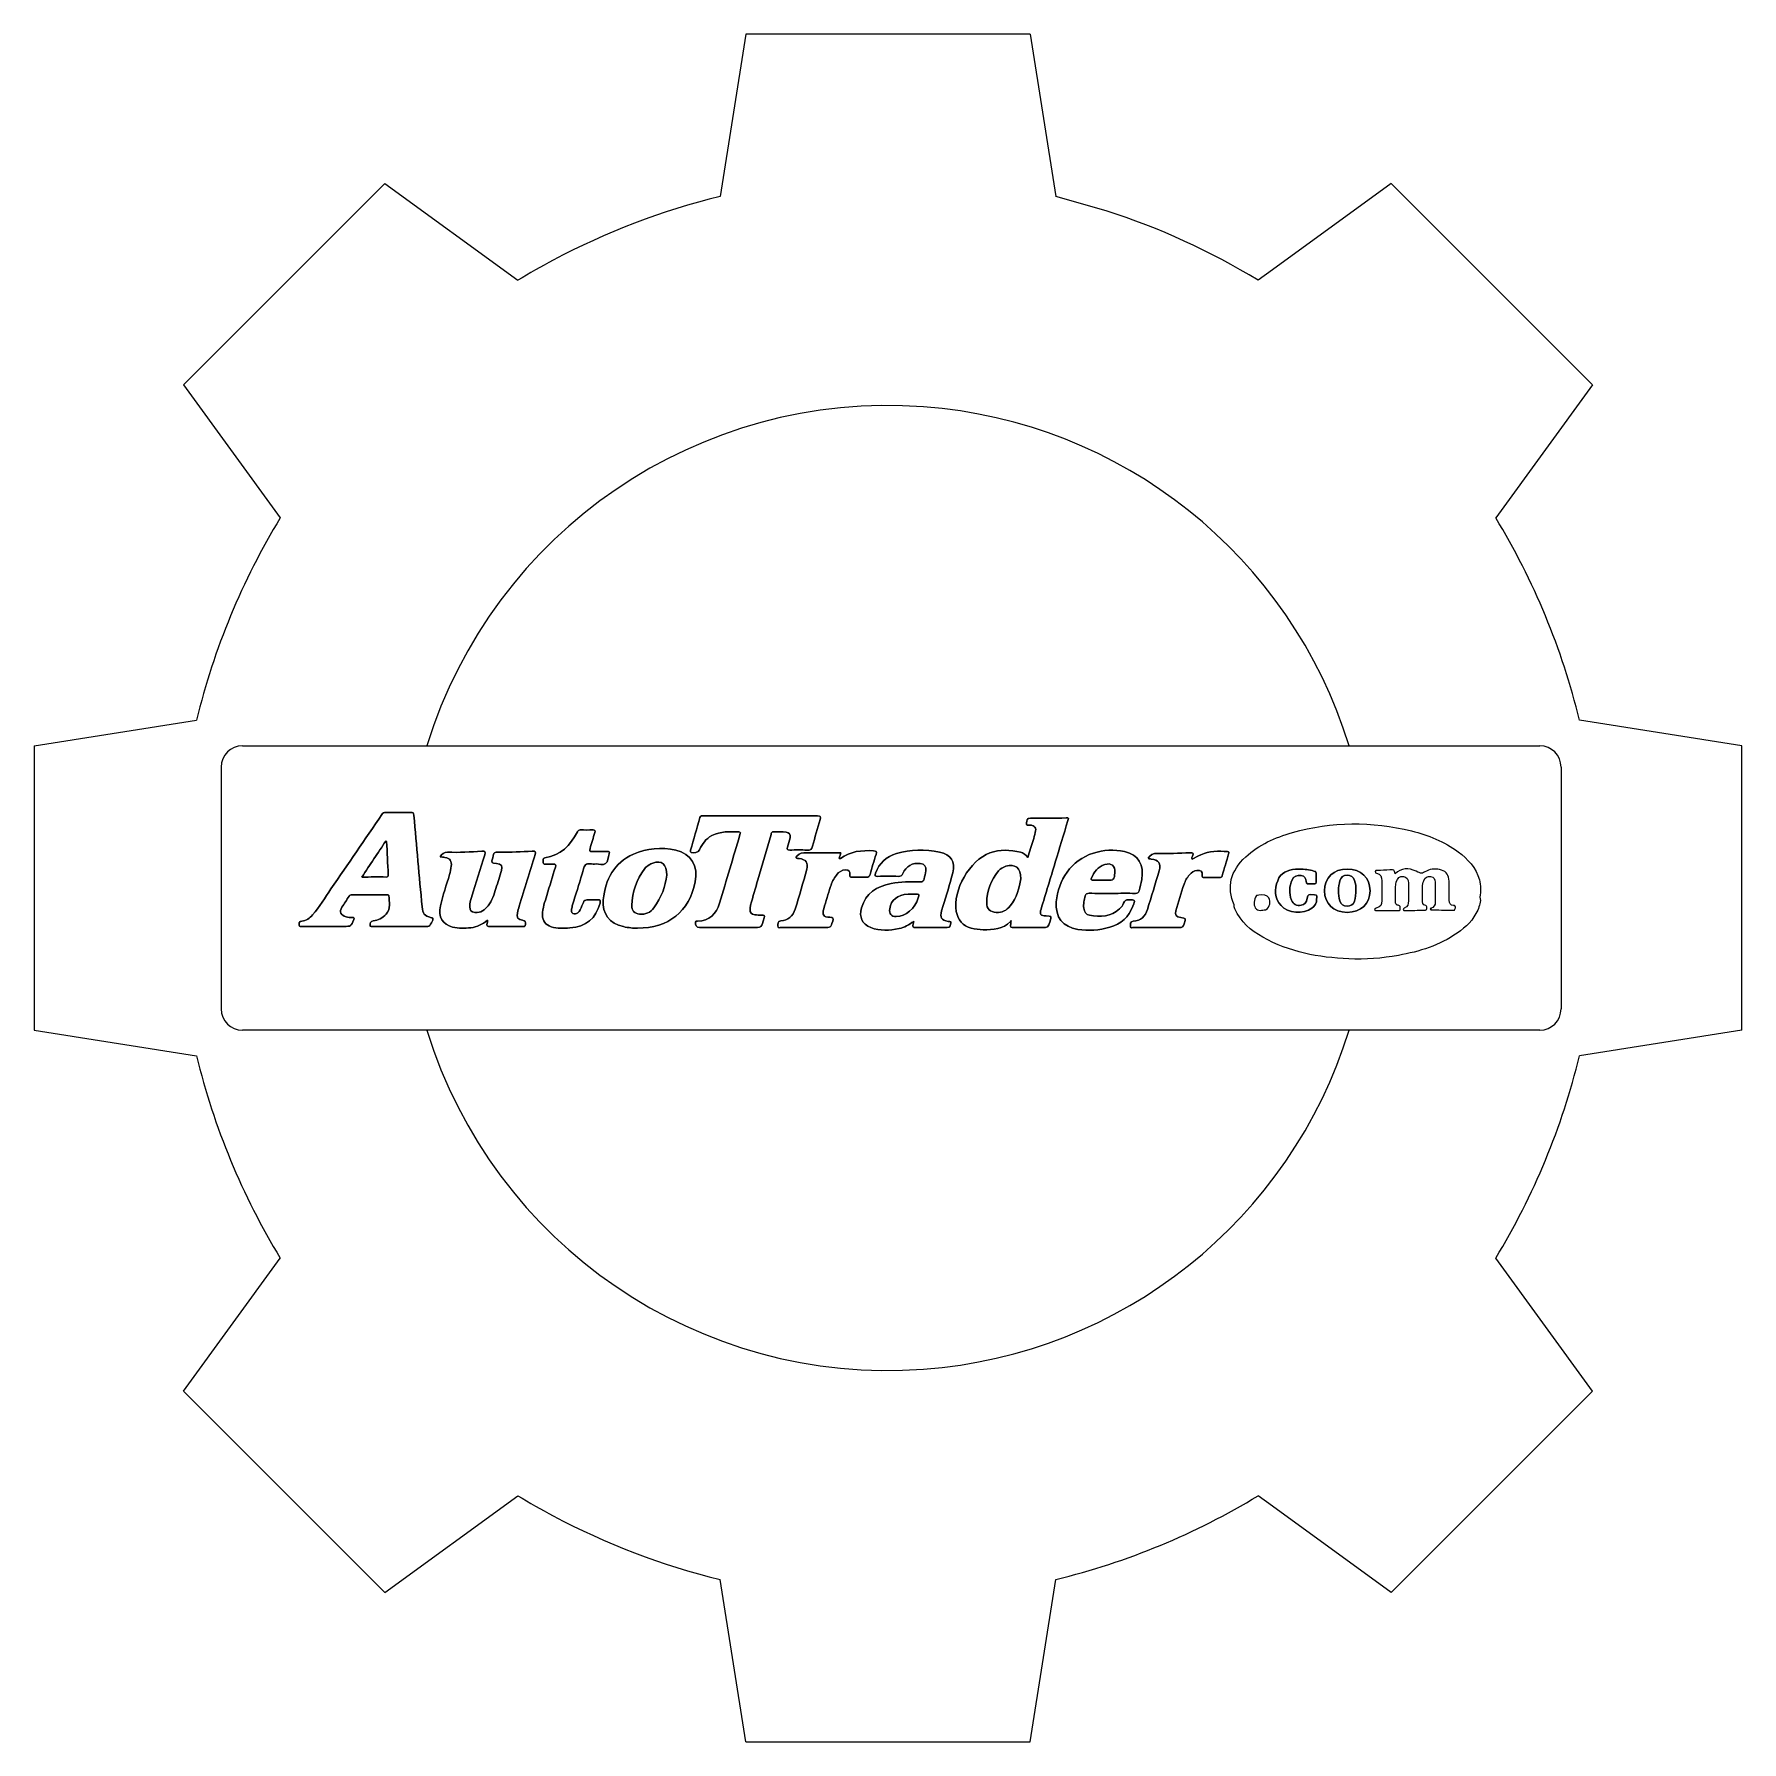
# Model space of a CAD drawing. Header units: inches. Extents: x 0 to 6, y 2.5 to 8.5.
import ezdxf

# ---------------------------------------------------------------- set-up
doc = ezdxf.new("R2010")
doc.units = ezdxf.units.IN
doc.header["$MEASUREMENT"] = 0
for name, color, linetype in [('Etching', 4, 'Continuous'), ('Layer 1', 7, 'Continuous'), ('Metal Shape', 5, 'Continuous')]:
    doc.layers.add(name, color=color, linetype=linetype)

msp = doc.modelspace()

# ---------------------------------------------------------------- linework, layer by layer
at = {"layer": 'Etching'}
for p, q in [((0.7321, 6), (1.38, 6)), ((4.62, 6), (5.2898, 6)), ((0.6571, 5.925), (0.6571, 5.075)), ((5.3648, 5.925), (5.3648, 5.075)), ((1.38, 5), (0.7321, 5)), ((5.2898, 5), (4.62, 5))]:
    msp.add_line(p, q, dxfattribs=at)
for centre, start, end in [((0.7321, 5.925), 90, 180), ((5.2898, 5.925), 0, 90), ((0.7321, 5.075), 180, 270), ((5.2898, 5.075), 270, 0)]:
    msp.add_arc(centre, 0.075, start, end, dxfattribs=at)
at = {"layer": 'Layer 1', "lineweight": 0}
for points, knots in [([(1.2851, 5.365), (1.3179, 5.365), (1.3507, 5.365), (1.3836, 5.3651), (1.391, 5.3651), (1.4041, 5.3875), (1.4002, 5.3935), (1.3994, 5.3946), (1.3975, 5.3951), (1.396, 5.3955), (1.3701, 5.4028), (1.3653, 5.4081), (1.363, 5.4341), (1.3532, 5.5412), (1.3435, 5.6483), (1.3342, 5.7555), (1.3334, 5.7637), (1.3309, 5.7659), (1.323, 5.7658), (1.2939, 5.7654), (1.2649, 5.7654), (1.2358, 5.7658), (1.2289, 5.7659), (1.2253, 5.7631), (1.2218, 5.7579), (1.1622, 5.6708), (1.1027, 5.5837), (1.0428, 5.497), (1.0215, 5.4663), (1.0031, 5.4335), (0.9781, 5.4055), (0.9679, 5.3941), (0.9561, 5.3851), (0.9401, 5.3838), (0.9301, 5.3831), (0.9308, 5.3744), (0.9307, 5.3689), (0.9306, 5.3622), (0.9378, 5.3652), (0.9416, 5.3652), (0.9902, 5.365), (1.0388, 5.3651), (1.0874, 5.3651), (1.1134, 5.3651), (1.1133, 5.3651), (1.123, 5.3893), (1.1253, 5.3952), (1.1241, 5.3969), (1.1182, 5.3965), (1.1106, 5.3959), (1.1033, 5.3971), (1.096, 5.399), (1.077, 5.404), (1.0716, 5.4157), (1.0815, 5.4324), (1.0892, 5.4456), (1.0982, 5.4581), (1.1064, 5.4711), (1.109, 5.4751), (1.1122, 5.4763), (1.1168, 5.4763), (1.1575, 5.4762), (1.1982, 5.4763), (1.2389, 5.4762), (1.2416, 5.4762), (1.2457, 5.4772), (1.246, 5.4732), (1.2478, 5.4508), (1.2543, 5.4279), (1.2364, 5.4079), (1.2241, 5.3942), (1.2093, 5.3861), (1.1912, 5.3845), (1.181, 5.3836), (1.1805, 5.3749), (1.1801, 5.3692), (1.1795, 5.3615), (1.1877, 5.3654), (1.1916, 5.3653), (1.2228, 5.3649), (1.2539, 5.3651), (1.2851, 5.365), (1.2851, 5.365), (1.2851, 5.365), (1.2851, 5.365)], [0, 0, 0, 0, 1, 1, 1, 2, 2, 2, 3, 3, 3, 4, 4, 4, 5, 5, 5, 6, 6, 6, 7, 7, 7, 8, 8, 8, 9, 9, 9, 10, 10, 10, 11, 11, 11, 12, 12, 12, 13, 13, 13, 14, 14, 14, 15, 15, 15, 16, 16, 16, 17, 17, 17, 18, 18, 18, 19, 19, 19, 20, 20, 20, 21, 21, 21, 22, 22, 22, 23, 23, 23, 24, 24, 24, 25, 25, 25, 26, 26, 26, 27, 27, 27, 28, 28, 28, 28]), ([(1.2851, 5.365), (1.2539, 5.3651), (1.2228, 5.3649), (1.1916, 5.3653), (1.1877, 5.3654), (1.1795, 5.3615), (1.1801, 5.3692), (1.1805, 5.3749), (1.181, 5.3836), (1.1912, 5.3845), (1.2093, 5.3861), (1.2241, 5.3942), (1.2364, 5.4079), (1.2543, 5.4279), (1.2478, 5.4508), (1.246, 5.4732), (1.2457, 5.4772), (1.2416, 5.4762), (1.2389, 5.4762), (1.1982, 5.4763), (1.1575, 5.4762), (1.1168, 5.4763), (1.1122, 5.4763), (1.109, 5.4751), (1.1064, 5.4711), (1.0982, 5.4581), (1.0892, 5.4456), (1.0815, 5.4324), (1.0716, 5.4157), (1.077, 5.404), (1.096, 5.399), (1.1033, 5.3971), (1.1106, 5.3959), (1.1182, 5.3965), (1.1241, 5.3969), (1.1253, 5.3952), (1.123, 5.3893), (1.1133, 5.3651), (1.1134, 5.3651), (1.0874, 5.3651), (1.0388, 5.3651), (0.9902, 5.365), (0.9416, 5.3652), (0.9378, 5.3652), (0.9306, 5.3622), (0.9307, 5.3689), (0.9308, 5.3744), (0.9301, 5.3831), (0.9401, 5.3838), (0.9561, 5.3851), (0.9679, 5.3941), (0.9781, 5.4055), (1.0031, 5.4335), (1.0215, 5.4663), (1.0428, 5.497), (1.1027, 5.5837), (1.1622, 5.6708), (1.2218, 5.7579), (1.2253, 5.7631), (1.2289, 5.7659), (1.2358, 5.7658), (1.2649, 5.7654), (1.2939, 5.7654), (1.323, 5.7658), (1.3309, 5.7659), (1.3334, 5.7637), (1.3342, 5.7555), (1.3435, 5.6483), (1.3532, 5.5412), (1.363, 5.4341), (1.3653, 5.4081), (1.3701, 5.4028), (1.396, 5.3955), (1.3975, 5.3951), (1.3994, 5.3946), (1.4002, 5.3935), (1.4041, 5.3875), (1.391, 5.3651), (1.3836, 5.3651), (1.3507, 5.365), (1.3179, 5.365), (1.2851, 5.365), (1.2851, 5.365), (1.2851, 5.365), (1.2851, 5.365)], [0, 0, 0, 0, 1, 1, 1, 2, 2, 2, 3, 3, 3, 4, 4, 4, 5, 5, 5, 6, 6, 6, 7, 7, 7, 8, 8, 8, 9, 9, 9, 10, 10, 10, 11, 11, 11, 12, 12, 12, 13, 13, 13, 14, 14, 14, 15, 15, 15, 16, 16, 16, 17, 17, 17, 18, 18, 18, 19, 19, 19, 20, 20, 20, 21, 21, 21, 22, 22, 22, 23, 23, 23, 24, 24, 24, 25, 25, 25, 26, 26, 26, 27, 27, 27, 28, 28, 28, 28]), ([(1.9747, 5.5845), (1.9842, 5.5845), (1.9988, 5.5802), (2.0075, 5.5856), (2.0171, 5.5915), (2.016, 5.6079), (2.0198, 5.6197), (2.0199, 5.6201), (2.02, 5.6205), (2.0201, 5.6209), (2.0232, 5.6273), (2.0203, 5.6286), (2.0143, 5.6285), (1.9964, 5.6283), (1.9785, 5.6288), (1.9607, 5.6283), (1.9525, 5.6281), (1.9505, 5.6303), (1.953, 5.6382), (1.9591, 5.6572), (1.9641, 5.6764), (1.9703, 5.6953), (1.9726, 5.7027), (1.9702, 5.704), (1.9637, 5.7039), (1.9487, 5.7037), (1.9337, 5.7037), (1.9188, 5.7039), (1.9135, 5.704), (1.9109, 5.7018), (1.9085, 5.6971), (1.8843, 5.6496), (1.85, 5.6146), (1.7948, 5.6059), (1.7854, 5.6044), (1.7893, 5.5973), (1.7888, 5.5922), (1.7883, 5.5871), (1.7898, 5.5835), (1.7963, 5.5838), (1.8055, 5.5842), (1.8147, 5.5835), (1.8238, 5.584), (1.833, 5.5846), (1.834, 5.5814), (1.8314, 5.5731), (1.8211, 5.5403), (1.8112, 5.5073), (1.8016, 5.4742), (1.795, 5.4516), (1.7857, 5.4295), (1.7861, 5.4053), (1.7864, 5.3834), (1.796, 5.3706), (1.8169, 5.3639), (1.8383, 5.357), (1.8605, 5.3581), (1.8824, 5.3597), (1.9394, 5.3637), (1.974, 5.393), (1.9883, 5.447), (1.9906, 5.4561), (1.9891, 5.4593), (1.9796, 5.4586), (1.9717, 5.458), (1.9638, 5.4585), (1.9559, 5.4585), (1.9326, 5.4585), (1.9326, 5.4585), (1.9246, 5.437), (1.9212, 5.428), (1.9178, 5.419), (1.9099, 5.4129), (1.9047, 5.4089), (1.8986, 5.4071), (1.8925, 5.4107), (1.8869, 5.4141), (1.8874, 5.4199), (1.8882, 5.4253), (1.889, 5.4306), (1.8903, 5.4358), (1.8919, 5.441), (1.903, 5.4771), (1.9142, 5.5132), (1.9254, 5.5492), (1.9289, 5.5603), (1.9297, 5.5744), (1.9372, 5.5813), (1.9455, 5.589), (1.9603, 5.5826), (1.9747, 5.5845), (1.9747, 5.5845), (1.9747, 5.5845), (1.9747, 5.5845)], [0, 0, 0, 0, 1, 1, 1, 2, 2, 2, 3, 3, 3, 4, 4, 4, 5, 5, 5, 6, 6, 6, 7, 7, 7, 8, 8, 8, 9, 9, 9, 10, 10, 10, 11, 11, 11, 12, 12, 12, 13, 13, 13, 14, 14, 14, 15, 15, 15, 16, 16, 16, 17, 17, 17, 18, 18, 18, 19, 19, 19, 20, 20, 20, 21, 21, 21, 22, 22, 22, 23, 23, 23, 24, 24, 24, 25, 25, 25, 26, 26, 26, 27, 27, 27, 28, 28, 28, 29, 29, 29, 30, 30, 30, 31, 31, 31, 31]), ([(1.9747, 5.5845), (1.9603, 5.5826), (1.9455, 5.589), (1.9372, 5.5813), (1.9297, 5.5744), (1.9289, 5.5603), (1.9254, 5.5492), (1.9142, 5.5132), (1.903, 5.4771), (1.8919, 5.441), (1.8903, 5.4358), (1.889, 5.4306), (1.8882, 5.4253), (1.8874, 5.4199), (1.8869, 5.4141), (1.8925, 5.4107), (1.8986, 5.4071), (1.9047, 5.4089), (1.9099, 5.4129), (1.9178, 5.419), (1.9212, 5.428), (1.9246, 5.437), (1.9326, 5.4585), (1.9326, 5.4585), (1.9559, 5.4585), (1.9638, 5.4585), (1.9717, 5.458), (1.9796, 5.4586), (1.9891, 5.4593), (1.9906, 5.4561), (1.9883, 5.447), (1.974, 5.393), (1.9394, 5.3637), (1.8824, 5.3597), (1.8605, 5.3581), (1.8383, 5.357), (1.8169, 5.3639), (1.796, 5.3706), (1.7864, 5.3834), (1.7861, 5.4053), (1.7857, 5.4295), (1.795, 5.4516), (1.8016, 5.4742), (1.8112, 5.5073), (1.8211, 5.5403), (1.8314, 5.5731), (1.834, 5.5814), (1.833, 5.5846), (1.8238, 5.584), (1.8147, 5.5835), (1.8055, 5.5842), (1.7963, 5.5838), (1.7898, 5.5835), (1.7883, 5.5871), (1.7888, 5.5922), (1.7893, 5.5973), (1.7854, 5.6044), (1.7948, 5.6059), (1.85, 5.6146), (1.8843, 5.6496), (1.9085, 5.6971), (1.9109, 5.7018), (1.9135, 5.704), (1.9188, 5.7039), (1.9337, 5.7037), (1.9487, 5.7037), (1.9637, 5.7039), (1.9702, 5.704), (1.9726, 5.7027), (1.9703, 5.6953), (1.9641, 5.6764), (1.9591, 5.6572), (1.953, 5.6382), (1.9505, 5.6303), (1.9525, 5.6281), (1.9607, 5.6283), (1.9785, 5.6288), (1.9964, 5.6283), (2.0143, 5.6285), (2.0203, 5.6286), (2.0232, 5.6273), (2.0201, 5.6209), (2.02, 5.6205), (2.0199, 5.6201), (2.0198, 5.6197), (2.016, 5.6079), (2.0171, 5.5915), (2.0075, 5.5856), (1.9988, 5.5802), (1.9842, 5.5845), (1.9747, 5.5845), (1.9747, 5.5845), (1.9747, 5.5845), (1.9747, 5.5845)], [0, 0, 0, 0, 1, 1, 1, 2, 2, 2, 3, 3, 3, 4, 4, 4, 5, 5, 5, 6, 6, 6, 7, 7, 7, 8, 8, 8, 9, 9, 9, 10, 10, 10, 11, 11, 11, 12, 12, 12, 13, 13, 13, 14, 14, 14, 15, 15, 15, 16, 16, 16, 17, 17, 17, 18, 18, 18, 19, 19, 19, 20, 20, 20, 21, 21, 21, 22, 22, 22, 23, 23, 23, 24, 24, 24, 25, 25, 25, 26, 26, 26, 27, 27, 27, 28, 28, 28, 29, 29, 29, 30, 30, 30, 31, 31, 31, 31]), ([(2.4411, 5.361), (2.4677, 5.361), (2.4943, 5.361), (2.5209, 5.361), (2.5563, 5.361), (2.556, 5.361), (2.5648, 5.3949), (2.567, 5.4036), (2.5641, 5.4047), (2.5566, 5.4046), (2.5484, 5.4045), (2.54, 5.4053), (2.5318, 5.4063), (2.5208, 5.4077), (2.5144, 5.4136), (2.5154, 5.4255), (2.5159, 5.4304), (2.5161, 5.4355), (2.5174, 5.4402), (2.5257, 5.4697), (2.5342, 5.4993), (2.5427, 5.5287), (2.5581, 5.5817), (2.5735, 5.6347), (2.5891, 5.6876), (2.5904, 5.692), (2.5906, 5.698), (2.5979, 5.6977), (2.6128, 5.6971), (2.6278, 5.6991), (2.6427, 5.6963), (2.6537, 5.6942), (2.6587, 5.6879), (2.6561, 5.6768), (2.6535, 5.6655), (2.6508, 5.6542), (2.6471, 5.6432), (2.6445, 5.6351), (2.6464, 5.6331), (2.6546, 5.6333), (2.6749, 5.6337), (2.6954, 5.6341), (2.7157, 5.6331), (2.7271, 5.6326), (2.7324, 5.6357), (2.7353, 5.6474), (2.7431, 5.6788), (2.7521, 5.7099), (2.7613, 5.7409), (2.7641, 5.7504), (2.7633, 5.7535), (2.7523, 5.7534), (2.6762, 5.7529), (2.6002, 5.7532), (2.5241, 5.7532), (2.4668, 5.7532), (2.4095, 5.7532), (2.3521, 5.7531), (2.3472, 5.7531), (2.3411, 5.7555), (2.3389, 5.7476), (2.3282, 5.7092), (2.3173, 5.6709), (2.3066, 5.6326), (2.3059, 5.6301), (2.3044, 5.6271), (2.3082, 5.625), (2.3163, 5.6206), (2.3338, 5.6258), (2.3378, 5.6342), (2.3476, 5.6547), (2.3596, 5.6728), (2.3808, 5.6841), (2.4111, 5.7002), (2.4435, 5.6977), (2.4758, 5.6976), (2.4838, 5.6976), (2.4811, 5.6921), (2.4799, 5.6878), (2.456, 5.6075), (2.4323, 5.5272), (2.4082, 5.4469), (2.3967, 5.4083), (2.3724, 5.385), (2.3304, 5.3836), (2.3275, 5.3835), (2.3246, 5.3838), (2.3234, 5.38), (2.3208, 5.3711), (2.3281, 5.361), (2.3377, 5.361), (2.3721, 5.3609), (2.4066, 5.361), (2.4411, 5.361), (2.4411, 5.361), (2.4411, 5.361), (2.4411, 5.361)], [0, 0, 0, 0, 1, 1, 1, 2, 2, 2, 3, 3, 3, 4, 4, 4, 5, 5, 5, 6, 6, 6, 7, 7, 7, 8, 8, 8, 9, 9, 9, 10, 10, 10, 11, 11, 11, 12, 12, 12, 13, 13, 13, 14, 14, 14, 15, 15, 15, 16, 16, 16, 17, 17, 17, 18, 18, 18, 19, 19, 19, 20, 20, 20, 21, 21, 21, 22, 22, 22, 23, 23, 23, 24, 24, 24, 25, 25, 25, 26, 26, 26, 27, 27, 27, 28, 28, 28, 29, 29, 29, 30, 30, 30, 31, 31, 31, 32, 32, 32, 32]), ([(2.4411, 5.361), (2.4066, 5.361), (2.3721, 5.3609), (2.3377, 5.361), (2.3281, 5.361), (2.3208, 5.3711), (2.3234, 5.38), (2.3246, 5.3838), (2.3275, 5.3835), (2.3304, 5.3836), (2.3724, 5.385), (2.3967, 5.4083), (2.4082, 5.4469), (2.4323, 5.5272), (2.456, 5.6075), (2.4799, 5.6878), (2.4811, 5.6921), (2.4838, 5.6976), (2.4758, 5.6976), (2.4435, 5.6977), (2.4111, 5.7002), (2.3808, 5.6841), (2.3596, 5.6728), (2.3476, 5.6547), (2.3378, 5.6342), (2.3338, 5.6258), (2.3163, 5.6206), (2.3082, 5.625), (2.3044, 5.6271), (2.3059, 5.6301), (2.3066, 5.6326), (2.3173, 5.6709), (2.3282, 5.7092), (2.3389, 5.7476), (2.3411, 5.7555), (2.3472, 5.7531), (2.3521, 5.7531), (2.4095, 5.7532), (2.4668, 5.7532), (2.5241, 5.7532), (2.6002, 5.7532), (2.6762, 5.7529), (2.7523, 5.7534), (2.7633, 5.7535), (2.7641, 5.7504), (2.7613, 5.7409), (2.7521, 5.7099), (2.7431, 5.6788), (2.7353, 5.6474), (2.7324, 5.6357), (2.7271, 5.6326), (2.7157, 5.6331), (2.6954, 5.6341), (2.6749, 5.6337), (2.6546, 5.6333), (2.6464, 5.6331), (2.6445, 5.6351), (2.6471, 5.6432), (2.6508, 5.6542), (2.6535, 5.6655), (2.6561, 5.6768), (2.6587, 5.6879), (2.6537, 5.6942), (2.6427, 5.6963), (2.6278, 5.6991), (2.6128, 5.6971), (2.5979, 5.6977), (2.5906, 5.698), (2.5904, 5.692), (2.5891, 5.6876), (2.5735, 5.6347), (2.5581, 5.5817), (2.5427, 5.5287), (2.5342, 5.4993), (2.5257, 5.4697), (2.5174, 5.4402), (2.5161, 5.4355), (2.5159, 5.4304), (2.5154, 5.4255), (2.5144, 5.4136), (2.5208, 5.4077), (2.5318, 5.4063), (2.54, 5.4053), (2.5484, 5.4045), (2.5566, 5.4046), (2.5641, 5.4047), (2.567, 5.4036), (2.5648, 5.3949), (2.556, 5.361), (2.5563, 5.361), (2.5209, 5.361), (2.4943, 5.361), (2.4677, 5.361), (2.4411, 5.361), (2.4411, 5.361), (2.4411, 5.361), (2.4411, 5.361)], [0, 0, 0, 0, 1, 1, 1, 2, 2, 2, 3, 3, 3, 4, 4, 4, 5, 5, 5, 6, 6, 6, 7, 7, 7, 8, 8, 8, 9, 9, 9, 10, 10, 10, 11, 11, 11, 12, 12, 12, 13, 13, 13, 14, 14, 14, 15, 15, 15, 16, 16, 16, 17, 17, 17, 18, 18, 18, 19, 19, 19, 20, 20, 20, 21, 21, 21, 22, 22, 22, 23, 23, 23, 24, 24, 24, 25, 25, 25, 26, 26, 26, 27, 27, 27, 28, 28, 28, 29, 29, 29, 30, 30, 30, 31, 31, 31, 32, 32, 32, 32]), ([(3.43, 5.3826), (3.4307, 5.382), (3.4314, 5.3814), (3.4321, 5.3807), (3.432, 5.3791), (3.432, 5.3774), (3.4318, 5.3758), (3.4296, 5.361), (3.4296, 5.361), (3.445, 5.361), (3.4766, 5.3609), (3.5082, 5.3609), (3.5398, 5.361), (3.5626, 5.361), (3.5626, 5.361), (3.5692, 5.3832), (3.5747, 5.4015), (3.5747, 5.4015), (3.5554, 5.4022), (3.5354, 5.403), (3.5324, 5.4066), (3.538, 5.4257), (3.5543, 5.4806), (3.5711, 5.5354), (3.5876, 5.5902), (3.6024, 5.639), (3.6171, 5.6879), (3.6318, 5.7368), (3.6333, 5.7417), (3.6371, 5.7475), (3.6264, 5.7468), (3.5845, 5.744), (3.5425, 5.745), (3.5006, 5.7456), (3.4863, 5.7458), (3.4883, 5.7361), (3.4867, 5.7287), (3.4845, 5.718), (3.4939, 5.7219), (3.4984, 5.7213), (3.5166, 5.719), (3.522, 5.7127), (3.5176, 5.6946), (3.513, 5.6757), (3.5068, 5.6572), (3.5012, 5.6385), (3.4982, 5.6285), (3.4949, 5.6185), (3.4912, 5.6071), (3.4836, 5.6169), (3.4756, 5.6231), (3.4658, 5.6256), (3.4296, 5.6347), (3.3933, 5.6362), (3.3579, 5.6231), (3.2866, 5.5969), (3.2272, 5.4925), (3.24, 5.4174), (3.2452, 5.3869), (3.2628, 5.3678), (3.2924, 5.359), (3.3061, 5.3549), (3.3201, 5.3538), (3.3342, 5.3536), (3.3692, 5.3532), (3.4036, 5.3547), (3.43, 5.3826), (3.43, 5.3826), (3.43, 5.3826), (3.43, 5.3826)], [0, 0, 0, 0, 1, 1, 1, 2, 2, 2, 3, 3, 3, 4, 4, 4, 5, 5, 5, 6, 6, 6, 7, 7, 7, 8, 8, 8, 9, 9, 9, 10, 10, 10, 11, 11, 11, 12, 12, 12, 13, 13, 13, 14, 14, 14, 15, 15, 15, 16, 16, 16, 17, 17, 17, 18, 18, 18, 19, 19, 19, 20, 20, 20, 21, 21, 21, 22, 22, 22, 23, 23, 23, 23]), ([(3.43, 5.3826), (3.4036, 5.3547), (3.3692, 5.3532), (3.3342, 5.3536), (3.3201, 5.3538), (3.3061, 5.3549), (3.2924, 5.359), (3.2628, 5.3678), (3.2452, 5.3869), (3.24, 5.4174), (3.2272, 5.4925), (3.2866, 5.5969), (3.3579, 5.6231), (3.3933, 5.6362), (3.4296, 5.6347), (3.4658, 5.6256), (3.4756, 5.6231), (3.4836, 5.6169), (3.4912, 5.6071), (3.4949, 5.6185), (3.4982, 5.6285), (3.5012, 5.6385), (3.5068, 5.6572), (3.513, 5.6757), (3.5176, 5.6946), (3.522, 5.7127), (3.5166, 5.719), (3.4984, 5.7213), (3.4939, 5.7219), (3.4845, 5.718), (3.4867, 5.7287), (3.4883, 5.7361), (3.4863, 5.7458), (3.5006, 5.7456), (3.5425, 5.745), (3.5845, 5.744), (3.6264, 5.7468), (3.6371, 5.7475), (3.6333, 5.7417), (3.6318, 5.7368), (3.6171, 5.6879), (3.6024, 5.639), (3.5876, 5.5902), (3.5711, 5.5354), (3.5543, 5.4806), (3.538, 5.4257), (3.5324, 5.4066), (3.5354, 5.403), (3.5554, 5.4022), (3.5747, 5.4015), (3.5747, 5.4015), (3.5692, 5.3832), (3.5626, 5.361), (3.5626, 5.361), (3.5398, 5.361), (3.5082, 5.3609), (3.4766, 5.3609), (3.445, 5.361), (3.4296, 5.361), (3.4296, 5.361), (3.4318, 5.3758), (3.432, 5.3774), (3.432, 5.3791), (3.4321, 5.3807), (3.4335, 5.382), (3.4341, 5.3841), (3.4329, 5.385), (3.431, 5.3863), (3.4308, 5.3836), (3.43, 5.3826), (3.43, 5.3826), (3.43, 5.3826), (3.43, 5.3826)], [0, 0, 0, 0, 1, 1, 1, 2, 2, 2, 3, 3, 3, 4, 4, 4, 5, 5, 5, 6, 6, 6, 7, 7, 7, 8, 8, 8, 9, 9, 9, 10, 10, 10, 11, 11, 11, 12, 12, 12, 13, 13, 13, 14, 14, 14, 15, 15, 15, 16, 16, 16, 17, 17, 17, 18, 18, 18, 19, 19, 19, 20, 20, 20, 21, 21, 21, 22, 22, 22, 23, 23, 23, 24, 24, 24, 24]), ([(5.0795, 5.4682), (5.0835, 5.4885), (5.0834, 5.5087), (5.0779, 5.5287), (5.0661, 5.5713), (5.0378, 5.6017), (5.0034, 5.6271), (4.9542, 5.6635), (4.8984, 5.6858), (4.8395, 5.7003), (4.6996, 5.7348), (4.5598, 5.7341), (4.4209, 5.6948), (4.3605, 5.6777), (4.3038, 5.6522), (4.2567, 5.6091), (4.2032, 5.5602), (4.1893, 5.5027), (4.2159, 5.4406), (4.2152, 5.4355), (4.2168, 5.431), (4.2189, 5.4263), (4.239, 5.3807), (4.2754, 5.351), (4.3171, 5.3272), (4.4104, 5.274), (4.513, 5.2559), (4.6186, 5.2509), (4.6772, 5.248), (4.7356, 5.2529), (4.7935, 5.2632), (4.8673, 5.2764), (4.9379, 5.2986), (5.0003, 5.3417), (5.0307, 5.3627), (5.0571, 5.3878), (5.0719, 5.4227), (5.078, 5.4371), (5.0845, 5.4518), (5.0795, 5.4682), (5.0795, 5.4682), (5.0795, 5.4682), (5.0795, 5.4682)], [0, 0, 0, 0, 1, 1, 1, 2, 2, 2, 3, 3, 3, 4, 4, 4, 5, 5, 5, 6, 6, 6, 7, 7, 7, 8, 8, 8, 9, 9, 9, 10, 10, 10, 11, 11, 11, 12, 12, 12, 13, 13, 13, 14, 14, 14, 14]), ([(1.2384, 5.6639), (1.2374, 5.6642), (1.2364, 5.6645), (1.2355, 5.6648), (1.2078, 5.6233), (1.1802, 5.5818), (1.1515, 5.5386), (1.1816, 5.5386), (1.209, 5.5388), (1.2364, 5.5386), (1.2421, 5.5385), (1.2447, 5.54), (1.2443, 5.5462), (1.2422, 5.5854), (1.2403, 5.6247), (1.2384, 5.6639), (1.2384, 5.6639), (1.2384, 5.6639), (1.2384, 5.6639)], [0, 0, 0, 0, 1, 1, 1, 2, 2, 2, 3, 3, 3, 4, 4, 4, 5, 5, 5, 6, 6, 6, 6]), ([(1.2384, 5.6639), (1.2403, 5.6247), (1.2422, 5.5854), (1.2443, 5.5462), (1.2447, 5.54), (1.2421, 5.5385), (1.2364, 5.5386), (1.209, 5.5388), (1.1816, 5.5386), (1.1515, 5.5386), (1.1802, 5.5818), (1.2078, 5.6233), (1.2355, 5.6648), (1.2364, 5.6645), (1.2374, 5.6642), (1.2384, 5.6639), (1.2384, 5.6639), (1.2384, 5.6639), (1.2384, 5.6639)], [0, 0, 0, 0, 1, 1, 1, 2, 2, 2, 3, 3, 3, 4, 4, 4, 5, 5, 5, 6, 6, 6, 6]), ([(2.1195, 5.3589), (2.2293, 5.3584), (2.3019, 5.4176), (2.3225, 5.5211), (2.3339, 5.5781), (2.3091, 5.6202), (2.2544, 5.6325), (2.2037, 5.644), (2.1532, 5.6404), (2.1056, 5.6188), (2.0375, 5.5879), (2.0067, 5.5301), (1.9997, 5.4589), (1.9948, 5.4086), (2.0212, 5.3759), (2.0705, 5.3644), (2.088, 5.3603), (2.1057, 5.3583), (2.1195, 5.3589), (2.1195, 5.3589), (2.1195, 5.3589), (2.1195, 5.3589)], [0, 0, 0, 0, 1, 1, 1, 2, 2, 2, 3, 3, 3, 4, 4, 4, 5, 5, 5, 6, 6, 6, 7, 7, 7, 7]), ([(2.1195, 5.3589), (2.1057, 5.3583), (2.088, 5.3603), (2.0705, 5.3644), (2.0212, 5.3759), (1.9948, 5.4086), (1.9997, 5.4589), (2.0067, 5.5301), (2.0375, 5.5879), (2.1056, 5.6188), (2.1532, 5.6404), (2.2037, 5.644), (2.2544, 5.6325), (2.3091, 5.6202), (2.3339, 5.5781), (2.3225, 5.5211), (2.3019, 5.4176), (2.2293, 5.3584), (2.1195, 5.3589), (2.1195, 5.3589), (2.1195, 5.3589), (2.1195, 5.3589)], [0, 0, 0, 0, 1, 1, 1, 2, 2, 2, 3, 3, 3, 4, 4, 4, 5, 5, 5, 6, 6, 6, 7, 7, 7, 7]), ([(1.5928, 5.3869), (1.5928, 5.3829), (1.5933, 5.3811), (1.5928, 5.3798), (1.5876, 5.3674), (1.5922, 5.3645), (1.6047, 5.3648), (1.6412, 5.3655), (1.6778, 5.365), (1.7144, 5.3651), (1.7198, 5.3651), (1.7266, 5.363), (1.7267, 5.3727), (1.7269, 5.3805), (1.7264, 5.3856), (1.7162, 5.3867), (1.7001, 5.3883), (1.6949, 5.3967), (1.6981, 5.4126), (1.6998, 5.4207), (1.7021, 5.4287), (1.7046, 5.4366), (1.7228, 5.497), (1.741, 5.5574), (1.7598, 5.6175), (1.7631, 5.6281), (1.7608, 5.6299), (1.7502, 5.6293), (1.7125, 5.6273), (1.6748, 5.6251), (1.6369, 5.6254), (1.6115, 5.6256), (1.6179, 5.627), (1.6112, 5.6061), (1.6053, 5.5876), (1.606, 5.5874), (1.6249, 5.5856), (1.6424, 5.5838), (1.6462, 5.5788), (1.6415, 5.562), (1.6355, 5.5409), (1.6289, 5.5199), (1.6227, 5.4988), (1.6163, 5.4773), (1.6095, 5.4559), (1.5954, 5.4378), (1.5837, 5.4227), (1.5694, 5.4121), (1.5489, 5.414), (1.5359, 5.4153), (1.5304, 5.4213), (1.5304, 5.4343), (1.5304, 5.4457), (1.5337, 5.4565), (1.537, 5.4672), (1.5521, 5.5172), (1.5672, 5.5673), (1.583, 5.6171), (1.5865, 5.6282), (1.5832, 5.6294), (1.5734, 5.629), (1.5331, 5.627), (1.4928, 5.6241), (1.4526, 5.6258), (1.4395, 5.6264), (1.4333, 5.6195), (1.4264, 5.6097), (1.4327, 5.6088), (1.438, 5.6083), (1.4431, 5.6072), (1.4618, 5.6032), (1.4677, 5.5956), (1.4656, 5.5765), (1.4645, 5.5667), (1.4619, 5.557), (1.4593, 5.5474), (1.4491, 5.5107), (1.4354, 5.4749), (1.4274, 5.4375), (1.419, 5.3984), (1.4349, 5.3711), (1.4699, 5.3626), (1.4912, 5.3574), (1.5128, 5.3579), (1.5343, 5.3603), (1.5559, 5.3627), (1.5746, 5.3723), (1.5928, 5.3869), (1.5928, 5.3869), (1.5928, 5.3869), (1.5928, 5.3869)], [0, 0, 0, 0, 1, 1, 1, 2, 2, 2, 3, 3, 3, 4, 4, 4, 5, 5, 5, 6, 6, 6, 7, 7, 7, 8, 8, 8, 9, 9, 9, 10, 10, 10, 11, 11, 11, 12, 12, 12, 13, 13, 13, 14, 14, 14, 15, 15, 15, 16, 16, 16, 17, 17, 17, 18, 18, 18, 19, 19, 19, 20, 20, 20, 21, 21, 21, 22, 22, 22, 23, 23, 23, 24, 24, 24, 25, 25, 25, 26, 26, 26, 27, 27, 27, 28, 28, 28, 29, 29, 29, 30, 30, 30, 30]), ([(1.5928, 5.3869), (1.5746, 5.3723), (1.5559, 5.3627), (1.5343, 5.3603), (1.5128, 5.3579), (1.4912, 5.3574), (1.4699, 5.3626), (1.4349, 5.3711), (1.419, 5.3984), (1.4274, 5.4375), (1.4354, 5.4749), (1.4491, 5.5107), (1.4593, 5.5474), (1.4619, 5.557), (1.4645, 5.5667), (1.4656, 5.5765), (1.4677, 5.5956), (1.4618, 5.6032), (1.4431, 5.6072), (1.438, 5.6083), (1.4327, 5.6088), (1.4264, 5.6097), (1.4333, 5.6195), (1.4395, 5.6264), (1.4526, 5.6258), (1.4928, 5.6241), (1.5331, 5.627), (1.5734, 5.629), (1.5832, 5.6294), (1.5865, 5.6282), (1.583, 5.6171), (1.5672, 5.5673), (1.5521, 5.5172), (1.537, 5.4672), (1.5337, 5.4565), (1.5304, 5.4457), (1.5304, 5.4343), (1.5304, 5.4213), (1.5359, 5.4153), (1.5489, 5.414), (1.5694, 5.4121), (1.5837, 5.4227), (1.5954, 5.4378), (1.6095, 5.4559), (1.6163, 5.4773), (1.6227, 5.4988), (1.6289, 5.5199), (1.6355, 5.5409), (1.6415, 5.562), (1.6462, 5.5788), (1.6424, 5.5838), (1.6249, 5.5856), (1.606, 5.5874), (1.6053, 5.5876), (1.6112, 5.6061), (1.6179, 5.627), (1.6115, 5.6256), (1.6369, 5.6254), (1.6748, 5.6251), (1.7125, 5.6273), (1.7502, 5.6293), (1.7608, 5.6299), (1.7631, 5.6281), (1.7598, 5.6175), (1.741, 5.5574), (1.7228, 5.497), (1.7046, 5.4366), (1.7021, 5.4287), (1.6998, 5.4207), (1.6981, 5.4126), (1.6949, 5.3967), (1.7001, 5.3883), (1.7162, 5.3867), (1.7264, 5.3856), (1.7269, 5.3805), (1.7267, 5.3727), (1.7266, 5.363), (1.7198, 5.3651), (1.7144, 5.3651), (1.6778, 5.365), (1.6412, 5.3655), (1.6047, 5.3648), (1.5922, 5.3645), (1.5876, 5.3674), (1.5928, 5.3798), (1.5933, 5.3811), (1.5928, 5.3829), (1.5928, 5.3869), (1.5928, 5.3869), (1.5928, 5.3869), (1.5928, 5.3869)], [0, 0, 0, 0, 1, 1, 1, 2, 2, 2, 3, 3, 3, 4, 4, 4, 5, 5, 5, 6, 6, 6, 7, 7, 7, 8, 8, 8, 9, 9, 9, 10, 10, 10, 11, 11, 11, 12, 12, 12, 13, 13, 13, 14, 14, 14, 15, 15, 15, 16, 16, 16, 17, 17, 17, 18, 18, 18, 19, 19, 19, 20, 20, 20, 21, 21, 21, 22, 22, 22, 23, 23, 23, 24, 24, 24, 25, 25, 25, 26, 26, 26, 27, 27, 27, 28, 28, 28, 29, 29, 29, 30, 30, 30, 30]), ([(2.2224, 5.5449), (2.2226, 5.5846), (2.2045, 5.5978), (2.1738, 5.5876), (2.1691, 5.586), (2.1644, 5.5838), (2.1604, 5.581), (2.155, 5.5772), (2.1492, 5.5734), (2.1453, 5.5682), (2.116, 5.5302), (2.102, 5.4863), (2.0996, 5.4389), (2.0987, 5.4205), (2.1091, 5.4109), (2.1274, 5.4085), (2.1485, 5.4058), (2.1653, 5.4139), (2.1774, 5.4302), (2.2044, 5.4663), (2.2182, 5.5076), (2.2224, 5.5449), (2.2224, 5.5449), (2.2224, 5.5449), (2.2224, 5.5449)], [0, 0, 0, 0, 1, 1, 1, 2, 2, 2, 3, 3, 3, 4, 4, 4, 5, 5, 5, 6, 6, 6, 7, 7, 7, 8, 8, 8, 8]), ([(2.2224, 5.5449), (2.2182, 5.5076), (2.2044, 5.4663), (2.1774, 5.4302), (2.1653, 5.4139), (2.1485, 5.4058), (2.1274, 5.4085), (2.1091, 5.4109), (2.0987, 5.4205), (2.0996, 5.4389), (2.102, 5.4863), (2.116, 5.5302), (2.1453, 5.5682), (2.1492, 5.5734), (2.155, 5.5772), (2.1604, 5.581), (2.1644, 5.5838), (2.1691, 5.586), (2.1738, 5.5876), (2.2045, 5.5978), (2.2226, 5.5846), (2.2224, 5.5449), (2.2224, 5.5449), (2.2224, 5.5449), (2.2224, 5.5449)], [0, 0, 0, 0, 1, 1, 1, 2, 2, 2, 3, 3, 3, 4, 4, 4, 5, 5, 5, 6, 6, 6, 7, 7, 7, 8, 8, 8, 8]), ([(2.6757, 5.6066), (2.6798, 5.6029), (2.6843, 5.6044), (2.6882, 5.6038), (2.7117, 5.6), (2.7209, 5.5885), (2.7146, 5.5656), (2.7019, 5.5188), (2.6881, 5.4722), (2.6738, 5.4258), (2.6663, 5.4014), (2.6492, 5.3866), (2.6231, 5.3844), (2.6102, 5.3833), (2.6142, 5.3735), (2.6134, 5.3669), (2.6122, 5.3571), (2.6207, 5.3612), (2.6248, 5.3612), (2.6751, 5.3608), (2.7254, 5.361), (2.7757, 5.361), (2.7988, 5.361), (2.7983, 5.3611), (2.8057, 5.383), (2.8093, 5.3936), (2.807, 5.3963), (2.796, 5.397), (2.7726, 5.3984), (2.768, 5.4052), (2.7744, 5.4273), (2.7819, 5.4532), (2.7898, 5.479), (2.798, 5.5047), (2.8026, 5.5193), (2.809, 5.5333), (2.8187, 5.5455), (2.8271, 5.556), (2.8372, 5.5635), (2.8512, 5.5635), (2.8624, 5.5636), (2.8676, 5.5584), (2.866, 5.5473), (2.8648, 5.5396), (2.8671, 5.5378), (2.8742, 5.538), (2.8908, 5.5383), (2.9074, 5.5385), (2.9241, 5.5379), (2.9317, 5.5376), (2.935, 5.5403), (2.937, 5.5475), (2.9436, 5.5711), (2.9502, 5.5947), (2.958, 5.6179), (2.9615, 5.6282), (2.9578, 5.6301), (2.949, 5.6306), (2.9075, 5.6331), (2.8675, 5.6293), (2.8326, 5.6037), (2.8318, 5.6031), (2.8304, 5.6034), (2.8284, 5.6031), (2.8306, 5.6111), (2.8327, 5.6185), (2.8342, 5.6239), (2.8122, 5.6239), (2.7907, 5.624), (2.7692, 5.6239), (2.7476, 5.6238), (2.7259, 5.6223), (2.7044, 5.6234), (2.6899, 5.6242), (2.683, 5.6163), (2.6757, 5.6066), (2.6757, 5.6066), (2.6757, 5.6066), (2.6757, 5.6066)], [0, 0, 0, 0, 1, 1, 1, 2, 2, 2, 3, 3, 3, 4, 4, 4, 5, 5, 5, 6, 6, 6, 7, 7, 7, 8, 8, 8, 9, 9, 9, 10, 10, 10, 11, 11, 11, 12, 12, 12, 13, 13, 13, 14, 14, 14, 15, 15, 15, 16, 16, 16, 17, 17, 17, 18, 18, 18, 19, 19, 19, 20, 20, 20, 21, 21, 21, 22, 22, 22, 23, 23, 23, 24, 24, 24, 25, 25, 25, 26, 26, 26, 26]), ([(2.6757, 5.6066), (2.683, 5.6163), (2.6899, 5.6242), (2.7044, 5.6234), (2.7259, 5.6223), (2.7476, 5.6238), (2.7692, 5.6239), (2.7907, 5.624), (2.8122, 5.6239), (2.8342, 5.6239), (2.8327, 5.6185), (2.8306, 5.6111), (2.8284, 5.6031), (2.8304, 5.6034), (2.8318, 5.6031), (2.8326, 5.6037), (2.8675, 5.6293), (2.9075, 5.6331), (2.949, 5.6306), (2.9578, 5.6301), (2.9615, 5.6282), (2.958, 5.6179), (2.9502, 5.5947), (2.9436, 5.5711), (2.937, 5.5475), (2.935, 5.5403), (2.9317, 5.5376), (2.9241, 5.5379), (2.9074, 5.5385), (2.8908, 5.5383), (2.8742, 5.538), (2.8671, 5.5378), (2.8648, 5.5396), (2.866, 5.5473), (2.8676, 5.5584), (2.8624, 5.5636), (2.8512, 5.5635), (2.8372, 5.5635), (2.8271, 5.556), (2.8187, 5.5455), (2.809, 5.5333), (2.8026, 5.5193), (2.798, 5.5047), (2.7898, 5.479), (2.7819, 5.4532), (2.7744, 5.4273), (2.768, 5.4052), (2.7726, 5.3984), (2.796, 5.397), (2.807, 5.3963), (2.8093, 5.3936), (2.8057, 5.383), (2.7983, 5.3611), (2.7988, 5.361), (2.7757, 5.361), (2.7254, 5.361), (2.6751, 5.3608), (2.6248, 5.3612), (2.6207, 5.3612), (2.6122, 5.3571), (2.6134, 5.3669), (2.6142, 5.3735), (2.6102, 5.3833), (2.6231, 5.3844), (2.6492, 5.3866), (2.6663, 5.4014), (2.6738, 5.4258), (2.6881, 5.4722), (2.7019, 5.5188), (2.7146, 5.5656), (2.7209, 5.5885), (2.7117, 5.6), (2.6882, 5.6038), (2.6843, 5.6044), (2.6798, 5.6029), (2.6757, 5.6066), (2.6757, 5.6066), (2.6757, 5.6066), (2.6757, 5.6066)], [0, 0, 0, 0, 1, 1, 1, 2, 2, 2, 3, 3, 3, 4, 4, 4, 5, 5, 5, 6, 6, 6, 7, 7, 7, 8, 8, 8, 9, 9, 9, 10, 10, 10, 11, 11, 11, 12, 12, 12, 13, 13, 13, 14, 14, 14, 15, 15, 15, 16, 16, 16, 17, 17, 17, 18, 18, 18, 19, 19, 19, 20, 20, 20, 21, 21, 21, 22, 22, 22, 23, 23, 23, 24, 24, 24, 25, 25, 25, 26, 26, 26, 26]), ([(3.0905, 5.3823), (3.09, 5.3795), (3.0899, 5.3765), (3.0888, 5.3739), (3.0842, 5.3629), (3.0886, 5.3604), (3.0992, 5.3608), (3.1191, 5.3614), (3.1391, 5.361), (3.159, 5.361), (3.1753, 5.361), (3.1915, 5.3611), (3.2077, 5.3609), (3.2194, 5.3607), (3.2191, 5.3709), (3.2207, 5.3774), (3.2225, 5.3847), (3.2144, 5.3816), (3.2109, 5.3823), (3.1874, 5.3871), (3.1818, 5.3958), (3.1882, 5.4193), (3.1896, 5.4245), (3.1913, 5.4296), (3.1929, 5.4348), (3.2045, 5.4742), (3.2176, 5.5132), (3.2275, 5.5531), (3.2375, 5.5939), (3.222, 5.6174), (3.1811, 5.6258), (3.1303, 5.6364), (3.0794, 5.635), (3.0295, 5.6207), (2.9937, 5.6105), (2.969, 5.5873), (2.9561, 5.5519), (2.9527, 5.5425), (2.9549, 5.5407), (2.9642, 5.5409), (2.9882, 5.5414), (3.0124, 5.5414), (3.0365, 5.5409), (3.0446, 5.5407), (3.0487, 5.543), (3.0523, 5.5507), (3.0644, 5.5772), (3.0862, 5.5892), (3.1132, 5.5859), (3.1284, 5.584), (3.1356, 5.5755), (3.1335, 5.5604), (3.1322, 5.551), (3.129, 5.5419), (3.1272, 5.5325), (3.1256, 5.5241), (3.1214, 5.5215), (3.1127, 5.5216), (3.0787, 5.522), (3.0446, 5.5227), (3.0109, 5.5159), (2.9608, 5.5058), (2.9217, 5.4825), (2.9069, 5.4298), (2.898, 5.3978), (2.9088, 5.3735), (2.9394, 5.3612), (2.9718, 5.3482), (3.0054, 5.3511), (3.0387, 5.3574), (3.0579, 5.361), (3.0737, 5.3716), (3.0905, 5.3823), (3.0905, 5.3823), (3.0905, 5.3823), (3.0905, 5.3823)], [0, 0, 0, 0, 1, 1, 1, 2, 2, 2, 3, 3, 3, 4, 4, 4, 5, 5, 5, 6, 6, 6, 7, 7, 7, 8, 8, 8, 9, 9, 9, 10, 10, 10, 11, 11, 11, 12, 12, 12, 13, 13, 13, 14, 14, 14, 15, 15, 15, 16, 16, 16, 17, 17, 17, 18, 18, 18, 19, 19, 19, 20, 20, 20, 21, 21, 21, 22, 22, 22, 23, 23, 23, 24, 24, 24, 25, 25, 25, 25]), ([(3.0905, 5.3823), (3.0737, 5.3716), (3.0579, 5.361), (3.0387, 5.3574), (3.0054, 5.3511), (2.9718, 5.3482), (2.9394, 5.3612), (2.9088, 5.3735), (2.898, 5.3978), (2.9069, 5.4298), (2.9217, 5.4825), (2.9608, 5.5058), (3.0109, 5.5159), (3.0446, 5.5227), (3.0787, 5.522), (3.1127, 5.5216), (3.1214, 5.5215), (3.1256, 5.5241), (3.1272, 5.5325), (3.129, 5.5419), (3.1322, 5.551), (3.1335, 5.5604), (3.1356, 5.5755), (3.1284, 5.584), (3.1132, 5.5859), (3.0862, 5.5892), (3.0644, 5.5772), (3.0523, 5.5507), (3.0487, 5.543), (3.0446, 5.5407), (3.0365, 5.5409), (3.0124, 5.5414), (2.9882, 5.5414), (2.9642, 5.5409), (2.9549, 5.5407), (2.9527, 5.5425), (2.9561, 5.5519), (2.969, 5.5873), (2.9937, 5.6105), (3.0295, 5.6207), (3.0794, 5.635), (3.1303, 5.6364), (3.1811, 5.6258), (3.222, 5.6174), (3.2375, 5.5939), (3.2275, 5.5531), (3.2176, 5.5132), (3.2045, 5.4742), (3.1929, 5.4348), (3.1913, 5.4296), (3.1896, 5.4245), (3.1882, 5.4193), (3.1818, 5.3958), (3.1874, 5.3871), (3.2109, 5.3823), (3.2144, 5.3816), (3.2225, 5.3847), (3.2207, 5.3774), (3.2191, 5.3709), (3.2194, 5.3607), (3.2077, 5.3609), (3.1915, 5.3611), (3.1753, 5.361), (3.159, 5.361), (3.1391, 5.361), (3.1191, 5.3614), (3.0992, 5.3608), (3.0886, 5.3604), (3.0842, 5.3629), (3.0888, 5.3739), (3.0899, 5.3765), (3.09, 5.3795), (3.0905, 5.3823), (3.0905, 5.3823), (3.0905, 5.3823), (3.0905, 5.3823)], [0, 0, 0, 0, 1, 1, 1, 2, 2, 2, 3, 3, 3, 4, 4, 4, 5, 5, 5, 6, 6, 6, 7, 7, 7, 8, 8, 8, 9, 9, 9, 10, 10, 10, 11, 11, 11, 12, 12, 12, 13, 13, 13, 14, 14, 14, 15, 15, 15, 16, 16, 16, 17, 17, 17, 18, 18, 18, 19, 19, 19, 20, 20, 20, 21, 21, 21, 22, 22, 22, 23, 23, 23, 24, 24, 24, 25, 25, 25, 25]), ([(3.4662, 5.5323), (3.4664, 5.5719), (3.4467, 5.5864), (3.4142, 5.5764), (3.404, 5.5732), (3.3948, 5.5682), (3.3881, 5.5601), (3.361, 5.5277), (3.3481, 5.4897), (3.3468, 5.448), (3.3462, 5.4271), (3.3594, 5.4153), (3.3804, 5.4139), (3.4008, 5.4127), (3.4166, 5.4217), (3.429, 5.4369), (3.4529, 5.4663), (3.4624, 5.5012), (3.4662, 5.5323), (3.4662, 5.5323), (3.4662, 5.5323), (3.4662, 5.5323)], [0, 0, 0, 0, 1, 1, 1, 2, 2, 2, 3, 3, 3, 4, 4, 4, 5, 5, 5, 6, 6, 6, 7, 7, 7, 7]), ([(3.4662, 5.5323), (3.4624, 5.5012), (3.4529, 5.4663), (3.429, 5.4369), (3.4166, 5.4217), (3.4008, 5.4127), (3.3804, 5.4139), (3.3594, 5.4153), (3.3462, 5.4271), (3.3468, 5.448), (3.3481, 5.4897), (3.361, 5.5277), (3.3881, 5.5601), (3.3948, 5.5682), (3.404, 5.5732), (3.4142, 5.5764), (3.4467, 5.5864), (3.4664, 5.5719), (3.4662, 5.5323), (3.4662, 5.5323), (3.4662, 5.5323), (3.4662, 5.5323)], [0, 0, 0, 0, 1, 1, 1, 2, 2, 2, 3, 3, 3, 4, 4, 4, 5, 5, 5, 6, 6, 6, 7, 7, 7, 7]), ([(3.7876, 5.4812), (3.815, 5.4812), (3.8425, 5.4815), (3.8699, 5.4811), (3.8769, 5.481), (3.8806, 5.483), (3.8821, 5.49), (3.885, 5.5033), (3.8889, 5.5165), (3.8914, 5.5299), (3.901, 5.5814), (3.8792, 5.6173), (3.8312, 5.6277), (3.7944, 5.6357), (3.7576, 5.6339), (3.7216, 5.6225), (3.6423, 5.5974), (3.5978, 5.527), (3.5913, 5.4518), (3.5866, 5.3971), (3.6147, 5.3624), (3.6672, 5.3545), (3.7051, 5.3488), (3.7427, 5.3515), (3.7795, 5.362), (3.8188, 5.3733), (3.8459, 5.3983), (3.8605, 5.4367), (3.8688, 5.4586), (3.869, 5.458), (3.8457, 5.4587), (3.8358, 5.4591), (3.8306, 5.4563), (3.8278, 5.4466), (3.8256, 5.4386), (3.8199, 5.4324), (3.8137, 5.4265), (3.7831, 5.3974), (3.7459, 5.3985), (3.7083, 5.404), (3.6955, 5.4058), (3.6894, 5.4166), (3.6877, 5.4292), (3.6858, 5.444), (3.6892, 5.458), (3.6933, 5.4721), (3.6954, 5.4795), (3.6993, 5.4815), (3.7066, 5.4814), (3.7336, 5.481), (3.7606, 5.4812), (3.7876, 5.4812), (3.7876, 5.4812), (3.7876, 5.4812), (3.7876, 5.4812)], [0, 0, 0, 0, 1, 1, 1, 2, 2, 2, 3, 3, 3, 4, 4, 4, 5, 5, 5, 6, 6, 6, 7, 7, 7, 8, 8, 8, 9, 9, 9, 10, 10, 10, 11, 11, 11, 12, 12, 12, 13, 13, 13, 14, 14, 14, 15, 15, 15, 16, 16, 16, 17, 17, 17, 18, 18, 18, 18]), ([(3.7876, 5.4812), (3.7606, 5.4812), (3.7336, 5.481), (3.7066, 5.4814), (3.6993, 5.4815), (3.6954, 5.4795), (3.6933, 5.4721), (3.6892, 5.458), (3.6858, 5.444), (3.6877, 5.4292), (3.6894, 5.4166), (3.6955, 5.4058), (3.7083, 5.404), (3.7459, 5.3985), (3.7831, 5.3974), (3.8137, 5.4265), (3.8199, 5.4324), (3.8256, 5.4386), (3.8278, 5.4466), (3.8306, 5.4563), (3.8358, 5.4591), (3.8457, 5.4587), (3.869, 5.458), (3.8688, 5.4586), (3.8605, 5.4367), (3.8459, 5.3983), (3.8188, 5.3733), (3.7795, 5.362), (3.7427, 5.3515), (3.7051, 5.3488), (3.6672, 5.3545), (3.6147, 5.3624), (3.5866, 5.3971), (3.5913, 5.4518), (3.5978, 5.527), (3.6423, 5.5974), (3.7216, 5.6225), (3.7576, 5.6339), (3.7944, 5.6357), (3.8312, 5.6277), (3.8792, 5.6173), (3.901, 5.5814), (3.8914, 5.5299), (3.8889, 5.5165), (3.885, 5.5033), (3.8821, 5.49), (3.8806, 5.483), (3.8769, 5.481), (3.8699, 5.4811), (3.8425, 5.4815), (3.815, 5.4812), (3.7876, 5.4812), (3.7876, 5.4812), (3.7876, 5.4812), (3.7876, 5.4812)], [0, 0, 0, 0, 1, 1, 1, 2, 2, 2, 3, 3, 3, 4, 4, 4, 5, 5, 5, 6, 6, 6, 7, 7, 7, 8, 8, 8, 9, 9, 9, 10, 10, 10, 11, 11, 11, 12, 12, 12, 13, 13, 13, 14, 14, 14, 15, 15, 15, 16, 16, 16, 17, 17, 17, 18, 18, 18, 18]), ([(3.752, 5.5276), (3.7574, 5.5276), (3.7628, 5.5276), (3.7682, 5.5276), (3.7947, 5.5276), (3.7947, 5.5276), (3.7971, 5.5538), (3.7993, 5.5778), (3.7844, 5.5898), (3.7613, 5.5822), (3.7374, 5.5743), (3.7237, 5.5562), (3.7144, 5.5338), (3.7118, 5.5276), (3.7157, 5.5277), (3.7196, 5.5276), (3.7304, 5.5276), (3.7412, 5.5276), (3.752, 5.5276), (3.752, 5.5276), (3.752, 5.5276), (3.752, 5.5276)], [0, 0, 0, 0, 1, 1, 1, 2, 2, 2, 3, 3, 3, 4, 4, 4, 5, 5, 5, 6, 6, 6, 7, 7, 7, 7]), ([(3.752, 5.5276), (3.7412, 5.5276), (3.7304, 5.5276), (3.7196, 5.5276), (3.7157, 5.5277), (3.7118, 5.5276), (3.7144, 5.5338), (3.7237, 5.5562), (3.7374, 5.5743), (3.7613, 5.5822), (3.7844, 5.5898), (3.7993, 5.5778), (3.7971, 5.5538), (3.7947, 5.5276), (3.7947, 5.5276), (3.7682, 5.5276), (3.7628, 5.5276), (3.7574, 5.5276), (3.752, 5.5276), (3.752, 5.5276), (3.752, 5.5276), (3.752, 5.5276)], [0, 0, 0, 0, 1, 1, 1, 2, 2, 2, 3, 3, 3, 4, 4, 4, 5, 5, 5, 6, 6, 6, 7, 7, 7, 7]), ([(3.9141, 5.6045), (3.9172, 5.6017), (3.9211, 5.6022), (3.9246, 5.6017), (3.9513, 5.598), (3.9599, 5.5867), (3.9525, 5.5608), (3.9395, 5.5154), (3.9255, 5.4702), (3.9115, 5.425), (3.9039, 5.4008), (3.8884, 5.3847), (3.8619, 5.3829), (3.8497, 5.382), (3.8526, 5.3727), (3.8517, 5.3665), (3.8505, 5.3579), (3.8585, 5.3612), (3.8624, 5.3612), (3.916, 5.3609), (3.9695, 5.3613), (4.0231, 5.3607), (4.034, 5.3605), (4.0382, 5.3643), (4.0411, 5.3742), (4.0467, 5.3934), (4.0473, 5.3932), (4.0285, 5.396), (4.0116, 5.3984), (4.0069, 5.4042), (4.0116, 5.4203), (4.0205, 5.4513), (4.0302, 5.4822), (4.0401, 5.5129), (4.044, 5.5253), (4.0506, 5.5364), (4.0592, 5.5462), (4.0661, 5.5542), (4.0743, 5.5605), (4.0852, 5.5617), (4.0987, 5.5633), (4.1049, 5.5581), (4.1041, 5.5445), (4.1038, 5.5384), (4.105, 5.5363), (4.1112, 5.5364), (4.1291, 5.5367), (4.1469, 5.5367), (4.1648, 5.5365), (4.1696, 5.5364), (4.1725, 5.5379), (4.1739, 5.5427), (4.1815, 5.5686), (4.1893, 5.5944), (4.1969, 5.6203), (4.1979, 5.6237), (4.1995, 5.628), (4.193, 5.6282), (4.1611, 5.6296), (4.129, 5.6315), (4.0989, 5.617), (4.0887, 5.6121), (4.0788, 5.6063), (4.0687, 5.6009), (4.0666, 5.6056), (4.0686, 5.6092), (4.0699, 5.6124), (4.0742, 5.6227), (4.0711, 5.6247), (4.0605, 5.6241), (4.0223, 5.622), (3.9841, 5.6197), (3.9459, 5.6213), (3.9312, 5.6219), (3.9215, 5.6168), (3.9141, 5.6045), (3.9141, 5.6045), (3.9141, 5.6045), (3.9141, 5.6045)], [0, 0, 0, 0, 1, 1, 1, 2, 2, 2, 3, 3, 3, 4, 4, 4, 5, 5, 5, 6, 6, 6, 7, 7, 7, 8, 8, 8, 9, 9, 9, 10, 10, 10, 11, 11, 11, 12, 12, 12, 13, 13, 13, 14, 14, 14, 15, 15, 15, 16, 16, 16, 17, 17, 17, 18, 18, 18, 19, 19, 19, 20, 20, 20, 21, 21, 21, 22, 22, 22, 23, 23, 23, 24, 24, 24, 25, 25, 25, 26, 26, 26, 26]), ([(3.9141, 5.6045), (3.9215, 5.6168), (3.9312, 5.6219), (3.9459, 5.6213), (3.9841, 5.6197), (4.0223, 5.622), (4.0605, 5.6241), (4.0711, 5.6247), (4.0742, 5.6227), (4.0699, 5.6124), (4.0686, 5.6092), (4.0666, 5.6056), (4.0687, 5.6009), (4.0788, 5.6063), (4.0887, 5.6121), (4.0989, 5.617), (4.129, 5.6315), (4.1611, 5.6296), (4.193, 5.6282), (4.1995, 5.628), (4.1979, 5.6237), (4.1969, 5.6203), (4.1893, 5.5944), (4.1815, 5.5686), (4.1739, 5.5427), (4.1725, 5.5379), (4.1696, 5.5364), (4.1648, 5.5365), (4.1469, 5.5367), (4.1291, 5.5367), (4.1112, 5.5364), (4.105, 5.5363), (4.1038, 5.5384), (4.1041, 5.5445), (4.1049, 5.5581), (4.0987, 5.5633), (4.0852, 5.5617), (4.0743, 5.5605), (4.0661, 5.5542), (4.0592, 5.5462), (4.0506, 5.5364), (4.044, 5.5253), (4.0401, 5.5129), (4.0302, 5.4822), (4.0205, 5.4513), (4.0116, 5.4203), (4.0069, 5.4042), (4.0116, 5.3984), (4.0285, 5.396), (4.0473, 5.3932), (4.0467, 5.3934), (4.0411, 5.3742), (4.0382, 5.3643), (4.034, 5.3605), (4.0231, 5.3607), (3.9695, 5.3613), (3.916, 5.3609), (3.8624, 5.3612), (3.8585, 5.3612), (3.8505, 5.3579), (3.8517, 5.3665), (3.8526, 5.3727), (3.8497, 5.382), (3.8619, 5.3829), (3.8884, 5.3847), (3.9039, 5.4008), (3.9115, 5.425), (3.9255, 5.4702), (3.9395, 5.5154), (3.9525, 5.5608), (3.9599, 5.5867), (3.9513, 5.598), (3.9246, 5.6017), (3.9211, 5.6022), (3.9172, 5.6017), (3.9141, 5.6045), (3.9141, 5.6045), (3.9141, 5.6045), (3.9141, 5.6045)], [0, 0, 0, 0, 1, 1, 1, 2, 2, 2, 3, 3, 3, 4, 4, 4, 5, 5, 5, 6, 6, 6, 7, 7, 7, 8, 8, 8, 9, 9, 9, 10, 10, 10, 11, 11, 11, 12, 12, 12, 13, 13, 13, 14, 14, 14, 15, 15, 15, 16, 16, 16, 17, 17, 17, 18, 18, 18, 19, 19, 19, 20, 20, 20, 21, 21, 21, 22, 22, 22, 23, 23, 23, 24, 24, 24, 25, 25, 25, 26, 26, 26, 26]), ([(4.4462, 5.5659), (4.4412, 5.5659), (4.4362, 5.5663), (4.4312, 5.5658), (4.4037, 5.5631), (4.3796, 5.5538), (4.3691, 5.5257), (4.3576, 5.4949), (4.3574, 5.4644), (4.3809, 5.4381), (4.4051, 5.4111), (4.4599, 5.4064), (4.4888, 5.4287), (4.4995, 5.437), (4.5065, 5.4477), (4.5061, 5.4615), (4.5059, 5.4669), (4.5108, 5.4755), (4.4989, 5.4764), (4.4775, 5.478), (4.475, 5.4773), (4.473, 5.4647), (4.4704, 5.4485), (4.4642, 5.4409), (4.452, 5.4391), (4.4366, 5.4367), (4.4232, 5.4432), (4.4176, 5.4574), (4.408, 5.4814), (4.4102, 5.5056), (4.4201, 5.5289), (4.4252, 5.5409), (4.4379, 5.5457), (4.4515, 5.5438), (4.4643, 5.5421), (4.4687, 5.5338), (4.4697, 5.5223), (4.47, 5.5187), (4.47, 5.5143), (4.4754, 5.5143), (4.4833, 5.5142), (4.4912, 5.5143), (4.4991, 5.5143), (4.5028, 5.5144), (4.504, 5.5169), (4.504, 5.5201), (4.504, 5.5309), (4.5039, 5.5417), (4.5039, 5.5525), (4.504, 5.5577), (4.5, 5.5581), (4.4965, 5.5592), (4.4801, 5.5643), (4.4633, 5.5664), (4.4462, 5.5659), (4.4462, 5.5659), (4.4462, 5.5659), (4.4462, 5.5659)], [0, 0, 0, 0, 1, 1, 1, 2, 2, 2, 3, 3, 3, 4, 4, 4, 5, 5, 5, 6, 6, 6, 7, 7, 7, 8, 8, 8, 9, 9, 9, 10, 10, 10, 11, 11, 11, 12, 12, 12, 13, 13, 13, 14, 14, 14, 15, 15, 15, 16, 16, 16, 17, 17, 17, 18, 18, 18, 19, 19, 19, 19]), ([(4.4462, 5.5659), (4.4633, 5.5664), (4.4801, 5.5643), (4.4965, 5.5592), (4.5, 5.5581), (4.504, 5.5577), (4.5039, 5.5525), (4.5039, 5.5417), (4.504, 5.5309), (4.504, 5.5201), (4.504, 5.5169), (4.5028, 5.5144), (4.4991, 5.5143), (4.4912, 5.5143), (4.4833, 5.5142), (4.4754, 5.5143), (4.47, 5.5143), (4.47, 5.5187), (4.4697, 5.5223), (4.4687, 5.5338), (4.4643, 5.5421), (4.4515, 5.5438), (4.4379, 5.5457), (4.4252, 5.5409), (4.4201, 5.5289), (4.4102, 5.5056), (4.408, 5.4814), (4.4176, 5.4574), (4.4232, 5.4432), (4.4366, 5.4367), (4.452, 5.4391), (4.4642, 5.4409), (4.4704, 5.4485), (4.473, 5.4647), (4.475, 5.4773), (4.4775, 5.478), (4.4989, 5.4764), (4.5108, 5.4755), (4.5059, 5.4669), (4.5061, 5.4615), (4.5065, 5.4477), (4.4995, 5.437), (4.4888, 5.4287), (4.4599, 5.4064), (4.4051, 5.4111), (4.3809, 5.4381), (4.3574, 5.4644), (4.3576, 5.4949), (4.3691, 5.5257), (4.3796, 5.5538), (4.4037, 5.5631), (4.4312, 5.5658), (4.4362, 5.5663), (4.4412, 5.5659), (4.4462, 5.5659), (4.4462, 5.5659), (4.4462, 5.5659), (4.4462, 5.5659)], [0, 0, 0, 0, 1, 1, 1, 2, 2, 2, 3, 3, 3, 4, 4, 4, 5, 5, 5, 6, 6, 6, 7, 7, 7, 8, 8, 8, 9, 9, 9, 10, 10, 10, 11, 11, 11, 12, 12, 12, 13, 13, 13, 14, 14, 14, 15, 15, 15, 16, 16, 16, 17, 17, 17, 18, 18, 18, 19, 19, 19, 19]), ([(4.6137, 5.5665), (4.5656, 5.5666), (4.5337, 5.5363), (4.5336, 5.4905), (4.5335, 5.4447), (4.5653, 5.4144), (4.6135, 5.4144), (4.6619, 5.4144), (4.6938, 5.4446), (4.6937, 5.4904), (4.6936, 5.5362), (4.6619, 5.5664), (4.6137, 5.5665), (4.6137, 5.5665), (4.6137, 5.5665), (4.6137, 5.5665)], [0, 0, 0, 0, 1, 1, 1, 2, 2, 2, 3, 3, 3, 4, 4, 4, 5, 5, 5, 5]), ([(4.6137, 5.5665), (4.6619, 5.5664), (4.6936, 5.5362), (4.6937, 5.4904), (4.6938, 5.4446), (4.6619, 5.4144), (4.6135, 5.4144), (4.5653, 5.4144), (4.5335, 5.4447), (4.5336, 5.4905), (4.5337, 5.5363), (4.5656, 5.5666), (4.6137, 5.5665), (4.6137, 5.5665), (4.6137, 5.5665), (4.6137, 5.5665)], [0, 0, 0, 0, 1, 1, 1, 2, 2, 2, 3, 3, 3, 4, 4, 4, 5, 5, 5, 5]), ([(4.6438, 5.4962), (4.644, 5.503), (4.6434, 5.515), (4.6394, 5.5266), (4.6352, 5.5388), (4.6256, 5.5456), (4.6131, 5.5454), (4.6004, 5.5451), (4.5916, 5.5387), (4.5881, 5.5268), (4.581, 5.5028), (4.5811, 5.4785), (4.588, 5.4545), (4.5914, 5.4426), (4.5997, 5.436), (4.6128, 5.436), (4.6263, 5.436), (4.6345, 5.4415), (4.6392, 5.4542), (4.6436, 5.4661), (4.6437, 5.4785), (4.6438, 5.4962), (4.6438, 5.4962), (4.6438, 5.4962), (4.6438, 5.4962)], [0, 0, 0, 0, 1, 1, 1, 2, 2, 2, 3, 3, 3, 4, 4, 4, 5, 5, 5, 6, 6, 6, 7, 7, 7, 8, 8, 8, 8]), ([(4.6438, 5.4962), (4.6437, 5.4785), (4.6436, 5.4661), (4.6392, 5.4542), (4.6345, 5.4415), (4.6263, 5.436), (4.6128, 5.436), (4.5997, 5.436), (4.5914, 5.4426), (4.588, 5.4545), (4.5811, 5.4785), (4.581, 5.5028), (4.5881, 5.5268), (4.5916, 5.5387), (4.6004, 5.5451), (4.6131, 5.5454), (4.6256, 5.5456), (4.6352, 5.5388), (4.6394, 5.5266), (4.6434, 5.515), (4.644, 5.503), (4.6438, 5.4962), (4.6438, 5.4962), (4.6438, 5.4962), (4.6438, 5.4962)], [0, 0, 0, 0, 1, 1, 1, 2, 2, 2, 3, 3, 3, 4, 4, 4, 5, 5, 5, 6, 6, 6, 7, 7, 7, 8, 8, 8, 8]), ([(4.9079, 5.4289), (4.9188, 5.4319), (4.923, 5.44), (4.923, 5.4505), (4.9231, 5.4737), (4.9231, 5.497), (4.9227, 5.5203), (4.9225, 5.5307), (4.9185, 5.5392), (4.9066, 5.5404), (4.895, 5.5416), (4.8865, 5.5371), (4.8822, 5.5256), (4.8794, 5.5182), (4.8779, 5.5105), (4.8779, 5.5025), (4.8779, 5.4875), (4.878, 5.4726), (4.8779, 5.4576), (4.8779, 5.4489), (4.8785, 5.441), (4.8893, 5.4384), (4.895, 5.4371), (4.893, 5.4317), (4.8931, 5.4279), (4.8932, 5.4228), (4.8896, 5.422), (4.8854, 5.422), (4.8622, 5.4217), (4.8389, 5.4213), (4.8157, 5.421), (4.8133, 5.421), (4.8103, 5.4205), (4.8099, 5.424), (4.8095, 5.4269), (4.8114, 5.4283), (4.8141, 5.4293), (4.8263, 5.4337), (4.8288, 5.4436), (4.8286, 5.4553), (4.8283, 5.4757), (4.8287, 5.496), (4.8284, 5.5164), (4.8282, 5.5322), (4.8228, 5.5392), (4.8108, 5.5406), (4.7988, 5.5421), (4.7893, 5.5353), (4.786, 5.5212), (4.7803, 5.497), (4.7838, 5.4724), (4.7836, 5.4479), (4.7836, 5.4429), (4.7878, 5.4396), (4.7927, 5.4391), (4.8006, 5.4383), (4.8, 5.4331), (4.8, 5.4274), (4.7999, 5.4202), (4.7951, 5.421), (4.7905, 5.4211), (4.766, 5.4212), (4.7415, 5.4212), (4.7169, 5.4215), (4.7144, 5.4215), (4.7104, 5.4198), (4.7098, 5.4241), (4.7094, 5.4276), (4.7127, 5.4282), (4.7156, 5.4293), (4.7326, 5.4355), (4.7345, 5.4382), (4.7346, 5.4566), (4.7346, 5.4794), (4.7346, 5.5023), (4.7346, 5.5251), (4.7347, 5.5381), (4.7324, 5.5494), (4.7167, 5.5519), (4.7135, 5.5525), (4.7112, 5.5542), (4.7118, 5.5578), (4.7125, 5.562), (4.716, 5.5612), (4.7187, 5.5613), (4.7336, 5.5621), (4.7486, 5.5625), (4.7635, 5.5633), (4.7782, 5.5641), (4.7782, 5.5642), (4.7815, 5.5498), (4.804, 5.571), (4.8294, 5.5711), (4.8554, 5.559), (4.8742, 5.5503), (4.8738, 5.5494), (4.8924, 5.5595), (4.9092, 5.5685), (4.927, 5.5685), (4.9445, 5.5631), (4.9621, 5.5577), (4.9709, 5.5441), (4.9712, 5.524), (4.9716, 5.5016), (4.9717, 5.4791), (4.9717, 5.4567), (4.9717, 5.4459), (4.9762, 5.4392), (4.9876, 5.4386), (4.9894, 5.4379), (4.9912, 5.4373), (4.993, 5.4367), (4.9933, 5.4344), (4.9935, 5.4322), (4.9937, 5.43), (4.9925, 5.4273), (4.9913, 5.4246), (4.9901, 5.4219), (4.9878, 5.4219), (4.9854, 5.4219), (4.9831, 5.4218), (4.9579, 5.4224), (4.9326, 5.4229), (4.9074, 5.4234), (4.9076, 5.4252), (4.9077, 5.427), (4.9079, 5.4289), (4.9079, 5.4289), (4.9079, 5.4289), (4.9079, 5.4289)], [0, 0, 0, 0, 1, 1, 1, 2, 2, 2, 3, 3, 3, 4, 4, 4, 5, 5, 5, 6, 6, 6, 7, 7, 7, 8, 8, 8, 9, 9, 9, 10, 10, 10, 11, 11, 11, 12, 12, 12, 13, 13, 13, 14, 14, 14, 15, 15, 15, 16, 16, 16, 17, 17, 17, 18, 18, 18, 19, 19, 19, 20, 20, 20, 21, 21, 21, 22, 22, 22, 23, 23, 23, 24, 24, 24, 25, 25, 25, 26, 26, 26, 27, 27, 27, 28, 28, 28, 29, 29, 29, 30, 30, 30, 31, 31, 31, 32, 32, 32, 33, 33, 33, 34, 34, 34, 35, 35, 35, 36, 36, 36, 37, 37, 37, 38, 38, 38, 39, 39, 39, 40, 40, 40, 41, 41, 41, 42, 42, 42, 43, 43, 43, 43]), ([(3.029, 5.3994), (3.0613, 5.399), (3.0965, 5.4288), (3.1065, 5.4651), (3.1103, 5.4788), (3.1103, 5.4789), (3.0955, 5.4788), (3.0872, 5.4787), (3.0789, 5.4787), (3.0706, 5.4782), (3.0328, 5.4762), (3.0107, 5.4585), (3.0059, 5.4267), (3.0032, 5.409), (3.0112, 5.3996), (3.029, 5.3994), (3.029, 5.3994), (3.029, 5.3994), (3.029, 5.3994)], [0, 0, 0, 0, 1, 1, 1, 2, 2, 2, 3, 3, 3, 4, 4, 4, 5, 5, 5, 6, 6, 6, 6]), ([(3.029, 5.3994), (3.0112, 5.3996), (3.0032, 5.409), (3.0059, 5.4267), (3.0107, 5.4585), (3.0328, 5.4762), (3.0706, 5.4782), (3.0789, 5.4787), (3.0872, 5.4787), (3.0955, 5.4788), (3.1103, 5.4789), (3.1103, 5.4788), (3.1065, 5.4651), (3.0965, 5.4288), (3.0613, 5.399), (3.029, 5.3994), (3.029, 5.3994), (3.029, 5.3994), (3.029, 5.3994)], [0, 0, 0, 0, 1, 1, 1, 2, 2, 2, 3, 3, 3, 4, 4, 4, 5, 5, 5, 6, 6, 6, 6]), ([(4.3292, 5.4239), (4.3284, 5.4238), (4.3275, 5.4236), (4.3267, 5.4236), (4.314, 5.4222), (4.3003, 5.4172), (4.2906, 5.4303), (4.2833, 5.4402), (4.2854, 5.4598), (4.2945, 5.4731), (4.2974, 5.4737), (4.3002, 5.4741), (4.303, 5.4748), (4.318, 5.4787), (4.3322, 5.4748), (4.3376, 5.4652), (4.3453, 5.4514), (4.3419, 5.4349), (4.3292, 5.4239), (4.3292, 5.4239), (4.3292, 5.4239), (4.3292, 5.4239)], [0, 0, 0, 0, 1, 1, 1, 2, 2, 2, 3, 3, 3, 4, 4, 4, 5, 5, 5, 6, 6, 6, 7, 7, 7, 7]), ([(4.9079, 5.4289), (4.9077, 5.427), (4.9076, 5.4252), (4.9074, 5.4234), (4.904, 5.4255), (4.9045, 5.4273), (4.9079, 5.4289), (4.9079, 5.4289), (4.9079, 5.4289), (4.9079, 5.4289)], [0, 0, 0, 0, 1, 1, 1, 2, 2, 2, 3, 3, 3, 3]), ([(4.993, 5.4367), (4.9912, 5.4373), (4.9894, 5.4379), (4.9876, 5.4386), (4.9897, 5.4389), (4.9919, 5.4393), (4.993, 5.4367), (4.993, 5.4367), (4.993, 5.4367), (4.993, 5.4367)], [0, 0, 0, 0, 1, 1, 1, 2, 2, 2, 3, 3, 3, 3]), ([(3.43, 5.3826), (3.4308, 5.3836), (3.431, 5.3863), (3.4329, 5.385), (3.4341, 5.3841), (3.4335, 5.382), (3.4321, 5.3807), (3.4314, 5.3814), (3.4307, 5.382), (3.43, 5.3826), (3.43, 5.3826), (3.43, 5.3826), (3.43, 5.3826)], [0, 0, 0, 0, 1, 1, 1, 2, 2, 2, 3, 3, 3, 4, 4, 4, 4])]:
    msp.add_open_spline(points, degree=3, knots=knots, dxfattribs=at)
at = {"layer": 'Metal Shape'}
for p, q in [((2.5, 8.5), (2.4099, 7.9294)), ((3.5, 8.5), (2.5, 8.5)), ((3.5, 8.5), (3.5901, 7.9294)), ((1.2322, 7.9749), (0.5251, 7.2678)), ((1.2322, 7.9749), (1.6994, 7.6351)), ((3.767, 7.8794), (3.5901, 7.9294)), ((4.7678, 7.9749), (4.3511, 7.6718)), ((5.4749, 7.2678), (4.7678, 7.9749)), ((4.3511, 7.6718), (4.3006, 7.6351)), ((0.5251, 7.2678), (0.8649, 6.8006)), ((5.4749, 7.2678), (5.1351, 6.8006)), ((0, 6), (0.5706, 6.0901)), ((6, 6), (5.4294, 6.0901)), ((0, 6), (0, 5)), ((1.38, 6), (4.62, 6)), ((6, 5), (6, 6)), ((0, 5), (0.5706, 4.9099)), ((4.62, 5), (1.38, 5)), ((6, 5), (5.4294, 4.9099)), ((0.5251, 3.7322), (0.8649, 4.1994)), ((5.4749, 3.7322), (5.1351, 4.1994)), ((0.5251, 3.7322), (1.2322, 3.0251)), ((4.7678, 3.0251), (5.4749, 3.7322)), ((1.2322, 3.0251), (1.6994, 3.3649)), ((4.3511, 3.3282), (4.3006, 3.3649)), ((4.7678, 3.0251), (4.3511, 3.3282)), ((2.5, 2.5), (2.4099, 3.0706)), ((3.5, 2.5), (3.5901, 3.0706)), ((2.5, 2.5), (3.5, 2.5))]:
    msp.add_line(p, q, dxfattribs=at)
for radius, start, end in [(2.5, 103.65217, 118.06998), (2.5, 58.65217, 72.13382), (2.5, 118.06998, 121.34783), (1.6954, 85.77176, 162.84734), (1.6954, 17.15266, 85.77176), (2.5, 148.65217, 166.34783), (2.5, 13.65217, 31.34783), (1.6954, 197.15266, 274.22824), (1.6954, 274.22824, 342.84734), (2.5, 193.65217, 211.34783), (2.5, 328.65217, 346.34783), (2.5, 238.65217, 241.93002), (2.5, 283.65217, 301.34783), (2.5, 241.93002, 256.34783)]:
    msp.add_arc((3, 5.5), radius, start, end, dxfattribs=at)

doc.saveas('drawing.dxf')
